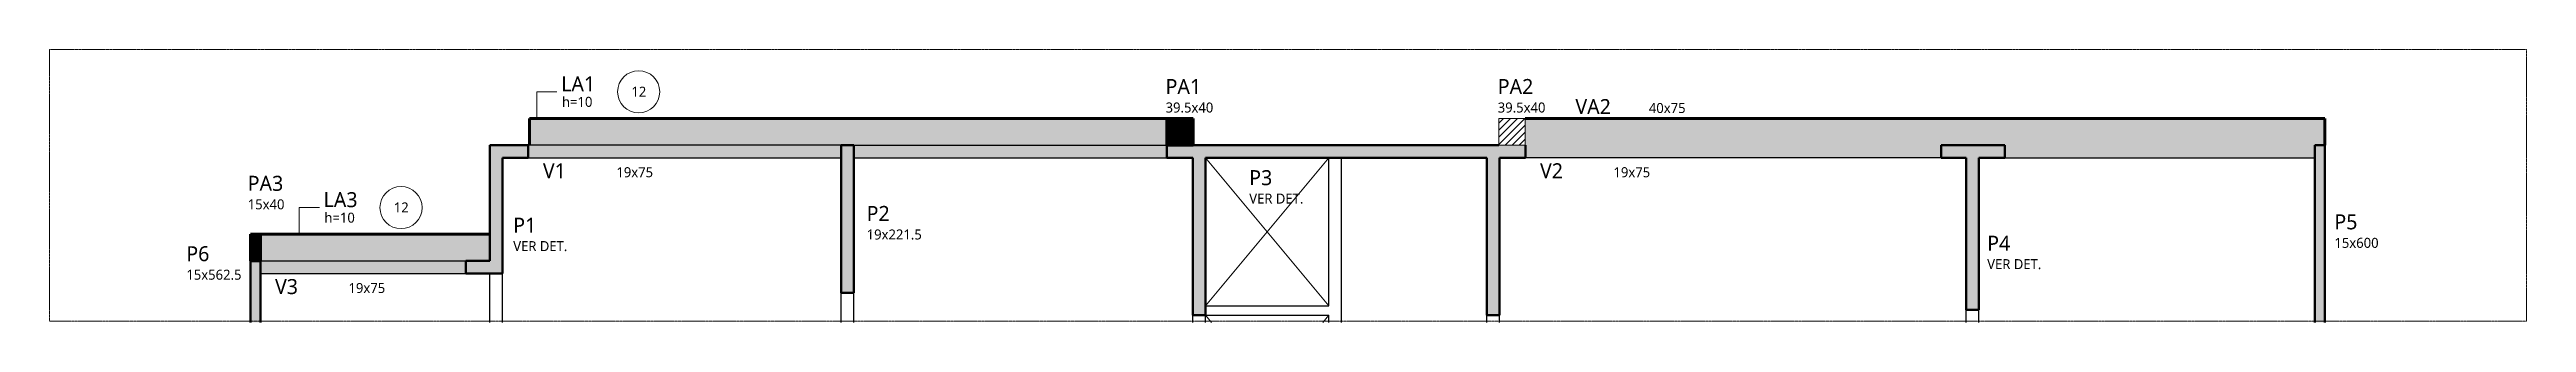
# Model space of a CAD drawing. Header units: centimetres. Extents: x -1981 to 73905, y -3196 to 88043.
# Drawn here: x 40624 to 44334, y 441 to 851 of the extents above; entities that cross this region are included whole.
import ezdxf

# ---------------------------------------------------------------- set-up
doc = ezdxf.new("R2010")
doc.units = ezdxf.units.CM
doc.linetypes.add('Hidden', pattern=[0.714375, 0.47625, -0.238125])
doc.layers.add('A-DETL', color=7, linetype='Continuous', lineweight=18, true_color=0x00a600)
for name, color, linetype, lineweight in [('A-DETL-GENF', 7, 'Continuous', 18), ('A-FLOR', 7, 'Continuous', 25), ('A-FLOR-IDEN', 7, 'Continuous', 9), ('S-BEAM', 7, 'Continuous', 25), ('S-BEAM-IDEN', 7, 'Continuous', 9), ('S-COLS', 7, 'Continuous', 25), ('S-COLS-IDEN', 7, 'Continuous', 9)]:
    doc.layers.add(name, color=color, linetype=linetype, lineweight=lineweight)
doc.styles.add('Gadugi', font='gadugi.ttf', dxfattribs={"height": 15})
doc.styles.add('Gadugi_2', font='gadugi.ttf', dxfattribs={"height": 0.2})
doc.styles.add('Gadugi_3', font='gadugi.ttf', dxfattribs={"height": 22.5})

msp = doc.modelspace()

# ---------------------------------------------------------------- texts
at = {"layer": 'A-FLOR-IDEN', "attachment_point": 1}
for s, insert, char_height, width, style in [('h=10', (41391.63, 779.6), 15, 59.5253, 'Gadugi'), ('LA1', (41390.46, 810.31), 22.5, 63.7342, 'Gadugi_3'), ('12', (41495.56, 794.82), 15, 27.6582, 'Gadugi'), ('LA3', (41034.59, 636.74), 22.5, 63.7342, 'Gadugi_3'), ('h=10', (41035.77, 606.03), 15, 59.5253, 'Gadugi'), ('12', (41139.69, 621.25), 15, 27.6582, 'Gadugi')]:
    msp.add_mtext(s, dxfattribs=dict(at, insert=insert, char_height=char_height, width=width, style=style))
at = {"layer": 'S-BEAM-IDEN', "attachment_point": 1}
for s, insert, char_height, width, style in [('VA2', (42909.61, 776.24), 22.5, 69.7468, 'Gadugi_3'), ('40x75', (43019.56, 770.33), 15, 67.3417, 'Gadugi'), ('V1', (41363.12, 680.03), 22.5, 45.0949, 'Gadugi_3'), ('19x75', (41473.07, 674.12), 15, 67.3417, 'Gadugi'), ('V2', (42856.61, 680.03), 22.5, 45.0949, 'Gadugi_3'), ('19x75', (42966.55, 674.12), 15, 67.3417, 'Gadugi'), ('V3', (40961.87, 506.46), 22.5, 45.0949, 'Gadugi_3'), ('19x75', (41071.82, 500.56), 15, 67.3417, 'Gadugi')]:
    msp.add_mtext(s, dxfattribs=dict(at, insert=insert, char_height=char_height, width=width, style=style))
at = {"layer": 'S-COLS-IDEN', "attachment_point": 1}
for s, insert, char_height, width, style in [('PA1', (42295.76, 806.35), 22.5, 67.3417, 'Gadugi_3'), ('PA2', (42793.26, 806.35), 22.5, 67.3417, 'Gadugi_3'), ('39.5x40', (42295.76, 771.11), 15, 86.5822, 'Gadugi'), ('39.5x40', (42793.26, 771.11), 15, 86.5822, 'Gadugi'), ('P3', (42421.05, 669.72), 22.5, 42.6899, 'Gadugi_3'), ('PA3', (40920.94, 661.25), 22.5, 67.3417, 'Gadugi_3'), ('15x40', (40920.94, 626.02), 15, 67.3417, 'Gadugi'), ('P1', (41318.66, 598.48), 22.5, 42.6899, 'Gadugi_3'), ('P2', (41847.99, 616.03), 22.5, 42.6899, 'Gadugi_3'), ('P5', (44046.41, 603.48), 22.5, 42.6899, 'Gadugi_3'), ('19x221.5', (41847.99, 580.79), 15, 100.4114, 'Gadugi'), ('P4', (43526.41, 571.48), 22.5, 42.6899, 'Gadugi_3'), ('15x600', (44046.41, 568.24), 15, 81.1709, 'Gadugi'), ('15x562.5', (40829, 520.48), 15, 100.4114, 'Gadugi'), ('P6', (40829, 555.71), 22.5, 42.6899, 'Gadugi_3')]:
    msp.add_mtext(s, dxfattribs=dict(at, insert=insert, char_height=char_height, width=width, style=style))

# ---------------------------------------------------------------- blocks, each defined once
blk = doc.blocks.new('TQS - Pilar Polig_5 - TQS Column-3763470-DM G 007 - DETALHE NORTE PAV 11')
at = {"layer": 'S-COLS', "true_color": 0x808080}
blk.add_hatch(color=8, dxfattribs=at).paths.add_polyline_path([(-9.3, 150.1), (-9.3, -77.5), (-48, -77.5), (-48, -96.5), (47, -96.5), (47, -77.5), (9.7, -77.5), (9.7, 150.1)], flags=0)
at = {"layer": 'S-COLS', "lineweight": 50}
for p, q in [((-9.3, -77.5), (-9.3, 150.1)), ((-9.3, 150.1), (9.7, 150.1)), ((9.7, 150.1), (9.7, -77.5)), ((-48, -96.5), (-48, -77.5)), ((-48, -77.5), (-9.3, -77.5)), ((47, -96.5), (-48, -96.5)), ((9.7, -77.5), (47, -77.5)), ((47, -77.5), (47, -96.5))]:
    blk.add_line(p, q, dxfattribs=at)
blk = doc.blocks.new('PED_TAG_LAJE_R03 - TÍTULO_ESPESSURA_REBAIXO _LADO_-2582900-DM G 007 - DETALHE NORTE PAV 11')
at = {"layer": 'A-FLOR-IDEN'}
blk.add_circle((1.073, 0), 0.421, dxfattribs=at)
blk = doc.blocks.new('PED_TAG_PILAR_R04 - PILAR VER DET_-2523782-DM G 007 - DETALHE NORTE PAV 11')
at = {"layer": 'S-COLS-IDEN', "insert": (0.115, -0.633), "char_height": 0.2, "width": 1.37089, "attachment_point": 1, "style": 'Gadugi_2'}
blk.add_mtext('VER DET.', dxfattribs=at)

# ---------------------------------------------------------------- hatches: boundary and pattern name
at = {"layer": 'A-DETL-GENF', "true_color": 0x808080}
h = msp.add_hatch(dxfattribs=at)
h.set_pattern_fill('FP_5', color=8, style=0, pattern_type=2)
h.set_pattern_definition([(45, (42683.738, 1520), (-5.3033, 5.3033), [])])
h.paths.add_polyline_path([(42834.39, 707.12), (42834.39, 747.12), (42794.89, 747.12), (42794.89, 707.12)], flags=0)
at = {"layer": 'A-FLOR', "true_color": 0xffffcc}
for points in [[(41828.87, 707.12), (42297.39, 707.12), (42297.39, 747.12), (41342.89, 747.12), (41342.89, 707.12), (41809.87, 707.12)], [(41283.37, 533.55), (41283.37, 573.55), (40939.88, 573.55), (40939.88, 533.55), (41247.62, 533.55)]]:
    msp.add_hatch(color=7, dxfattribs=at).paths.add_polyline_path(points, flags=0)
at = {"layer": 'S-BEAM', "true_color": 0xffffcc}
for points in [[(44031.89, 707.12), (44031.89, 707.12), (44031.89, 747.12), (42834.39, 747.12), (42834.39, 707.12), (44016.89, 707.12)], [(41341.12, 688.12), (41809.87, 688.12), (41809.87, 707.12), (41341.12, 707.12)], [(41828.87, 688.12), (42297.62, 688.12), (42297.62, 707.12), (41828.87, 707.12)], [(43457.64, 688.12), (43457.64, 707.12), (42834.61, 707.12), (42834.61, 688.12)], [(43552.64, 688.12), (44016.89, 688.12), (44016.89, 707.12), (43552.64, 707.12)], [(41247.62, 514.55), (41247.62, 533.55), (40939.88, 533.55), (40939.88, 514.55)]]:
    msp.add_hatch(color=7, dxfattribs=at).paths.add_polyline_path(points, flags=0)
at = {"layer": 'S-COLS', "true_color": 0x808080}
for points in [[(42336.89, 707.12), (42336.89, 747.12), (42297.39, 747.12), (42297.39, 707.12)], [(41247.62, 514.55), (41302.37, 514.55), (41302.37, 688.12), (41341.12, 688.12), (41341.12, 707.12), (41283.37, 707.12), (41283.37, 533.55), (41247.62, 533.55)], [(41828.87, 485.65), (41828.87, 707.12), (41809.87, 707.12), (41809.87, 485.65)], [(42795.87, 452.12), (42795.87, 688.12), (42834.61, 688.12), (42834.61, 707.12), (42297.62, 707.12), (42297.62, 688.12), (42336.37, 688.12), (42336.37, 452.12), (42355.37, 452.12), (42355.37, 688.12), (42776.87, 688.12), (42776.87, 452.12)], [(44031.89, 441.35), (44031.89, 707.12), (44016.89, 707.12), (44016.89, 441.35)], [(40939.88, 533.55), (40939.88, 573.55), (40924.88, 573.55), (40924.88, 533.55)], [(40939.88, 441.35), (40939.88, 533.55), (40924.88, 533.55), (40924.88, 441.35)]]:
    msp.add_hatch(color=8, dxfattribs=at).paths.add_polyline_path(points, flags=0)

# ---------------------------------------------------------------- linework, layer by layer
at = {"layer": 'A-DETL', "color": 7, "linetype": 'Hidden'}
for p, q in [((40624.1, 850.56), (40624.1, 443.56)), ((44334.1, 850.56), (40624.1, 850.56)), ((44334.1, 443.56), (44334.1, 850.56)), ((40624.1, 443.56), (44334.1, 443.56))]:
    msp.add_line(p, q, dxfattribs=at)
at = {"layer": 'A-DETL', "color": 7}
for p, q in [((41354.1, 747.12), (41354.1, 787.12)), ((41354.1, 787.12), (41384.1, 787.12)), ((42834.39, 747.12), (42794.89, 747.12)), ((42794.89, 747.12), (42794.89, 707.12)), ((42834.39, 707.12), (42834.39, 747.12)), ((42794.89, 707.12), (42834.39, 707.12)), ((42540.37, 466.12), (42355.37, 688.12)), ((42540.37, 688.12), (42355.37, 466.12)), ((40998.23, 573.55), (40998.23, 613.55)), ((40998.23, 613.55), (41028.23, 613.55)), ((42355.37, 452.12), (42364.31, 441.35)), ((42531.44, 441.35), (42540.37, 452.12))]:
    msp.add_line(p, q, dxfattribs=at)
at = {"layer": 'A-FLOR', "color": 190, "lineweight": 70, "true_color": 0x8000ff}
for p, q in [((41342.89, 707.12), (41342.89, 747.12)), ((41342.89, 747.12), (42297.39, 747.12)), ((40939.88, 573.55), (41283.37, 573.55))]:
    msp.add_line(p, q, dxfattribs=at)
at = {"layer": 'S-BEAM', "color": 190, "lineweight": 70, "true_color": 0x8000ff}
for p in [(42834.39, 747.12), (44031.89, 707.12)]:
    msp.add_line(p, (44031.89, 747.12), dxfattribs=at)
at = {"layer": 'S-BEAM'}
for p, q in [((41809.87, 707.12), (41341.12, 707.12)), ((41828.87, 707.12), (42297.39, 707.12)), ((41341.12, 688.12), (41809.87, 688.12)), ((41828.87, 688.12), (42297.62, 688.12)), ((42540.37, 466.12), (42540.37, 688.12)), ((42559.37, 441.35), (42559.37, 688.12)), ((43457.64, 688.12), (42834.61, 688.12)), ((43552.64, 688.12), (44016.89, 688.12)), ((40939.88, 533.55), (41247.62, 533.55)), ((40939.88, 514.55), (41247.62, 514.55)), ((41283.37, 441.35), (41283.37, 514.55)), ((41302.37, 441.35), (41302.37, 514.55)), ((41809.87, 441.35), (41809.87, 485.65)), ((41828.87, 441.35), (41828.87, 485.65)), ((42336.37, 441.35), (42336.37, 452.12)), ((42355.37, 466.12), (42540.37, 466.12)), ((42355.37, 441.35), (42355.37, 452.12)), ((42355.37, 452.12), (42540.37, 452.12)), ((42540.37, 441.35), (42540.37, 452.12)), ((42776.87, 441.35), (42776.87, 452.12)), ((42795.87, 441.35), (42795.87, 452.12)), ((43494.89, 441.35), (43494.89, 460.55)), ((43513.89, 441.35), (43513.89, 460.55))]:
    msp.add_line(p, q, dxfattribs=at)
at = {"layer": 'S-COLS', "color": 190, "lineweight": 70, "true_color": 0x8000ff}
for p, q in [((42297.39, 707.12), (42297.39, 747.12)), ((42297.39, 747.12), (42336.89, 747.12)), ((42336.89, 747.12), (42336.89, 707.12)), ((42336.89, 707.12), (42297.39, 707.12)), ((40924.88, 533.55), (40924.88, 573.55)), ((40924.88, 573.55), (40939.88, 573.55)), ((40939.88, 573.55), (40939.88, 533.55)), ((40939.88, 533.55), (40924.88, 533.55))]:
    msp.add_line(p, q, dxfattribs=at)
at = {"layer": 'S-COLS', "lineweight": 50}
for p, q in [((41283.37, 533.55), (41283.37, 707.12)), ((41283.37, 707.12), (41341.12, 707.12)), ((41341.12, 707.12), (41341.12, 688.12)), ((41809.87, 485.65), (41809.87, 707.12)), ((41809.87, 707.12), (41828.87, 707.12)), ((41828.87, 707.12), (41828.87, 485.65)), ((42297.62, 707.12), (42794.89, 707.12)), ((42297.62, 688.12), (42297.62, 707.12)), ((42834.39, 707.12), (42834.61, 707.12)), ((42834.61, 707.12), (42834.61, 688.12)), ((44016.89, 441.35), (44016.89, 707.12)), ((44016.89, 707.12), (44031.89, 707.12)), ((44031.89, 707.12), (44031.89, 441.35)), ((41341.12, 688.12), (41302.37, 688.12)), ((41302.37, 688.12), (41302.37, 514.55)), ((42336.37, 688.12), (42297.62, 688.12)), ((42336.37, 452.12), (42336.37, 688.12)), ((42776.87, 688.12), (42355.37, 688.12)), ((42355.37, 688.12), (42355.37, 452.12)), ((42776.87, 452.12), (42776.87, 688.12)), ((42834.61, 688.12), (42795.87, 688.12)), ((42795.87, 688.12), (42795.87, 452.12)), ((40924.88, 441.35), (40924.88, 533.55)), ((40924.88, 533.55), (40939.88, 533.55)), ((40939.88, 533.55), (40939.88, 441.35)), ((41247.62, 514.55), (41247.62, 533.55)), ((41247.62, 533.55), (41283.37, 533.55)), ((41302.37, 514.55), (41247.62, 514.55)), ((41828.87, 485.65), (41809.87, 485.65)), ((42355.37, 452.12), (42336.37, 452.12)), ((42795.87, 452.12), (42776.87, 452.12))]:
    msp.add_line(p, q, dxfattribs=at)

# ---------------------------------------------------------------- block references
at = {"layer": 'A-FLOR-IDEN', "xscale": 74.99999999999996, "yscale": 74.99999999999996, "zscale": 74.99999999999996}
for p in [(41426.03, 787.16), (41070.16, 613.59)]:
    msp.add_blockref('PED_TAG_LAJE_R03 - TÍTULO_ESPESSURA_REBAIXO _LADO_-2582900-DM G 007 - DETALHE NORTE PAV 11', p, dxfattribs=at)
at = {"layer": 'S-COLS', "rotation": 180}
msp.add_blockref('TQS - Pilar Polig_5 - TQS Column-3763470-DM G 007 - DETALHE NORTE PAV 11', (43504.61, 610.64), dxfattribs=at)
at = {"layer": 'S-COLS-IDEN', "xscale": 74.99999999999996, "yscale": 74.99999999999996, "zscale": 74.99999999999996}
for p in [(42412.44, 682.07), (41310.04, 610.83), (43517.79, 583.83)]:
    msp.add_blockref('PED_TAG_PILAR_R04 - PILAR VER DET_-2523782-DM G 007 - DETALHE NORTE PAV 11', p, dxfattribs=at)

msp.set_redraw_order([(e.dxf.handle, doc.entitydb.next_handle()) for e in msp.query("TEXT MTEXT ATTDEF DIMENSION ARC_DIMENSION")])  # texts and dimensions are drawn at this point

doc.saveas('drawing.dxf')
